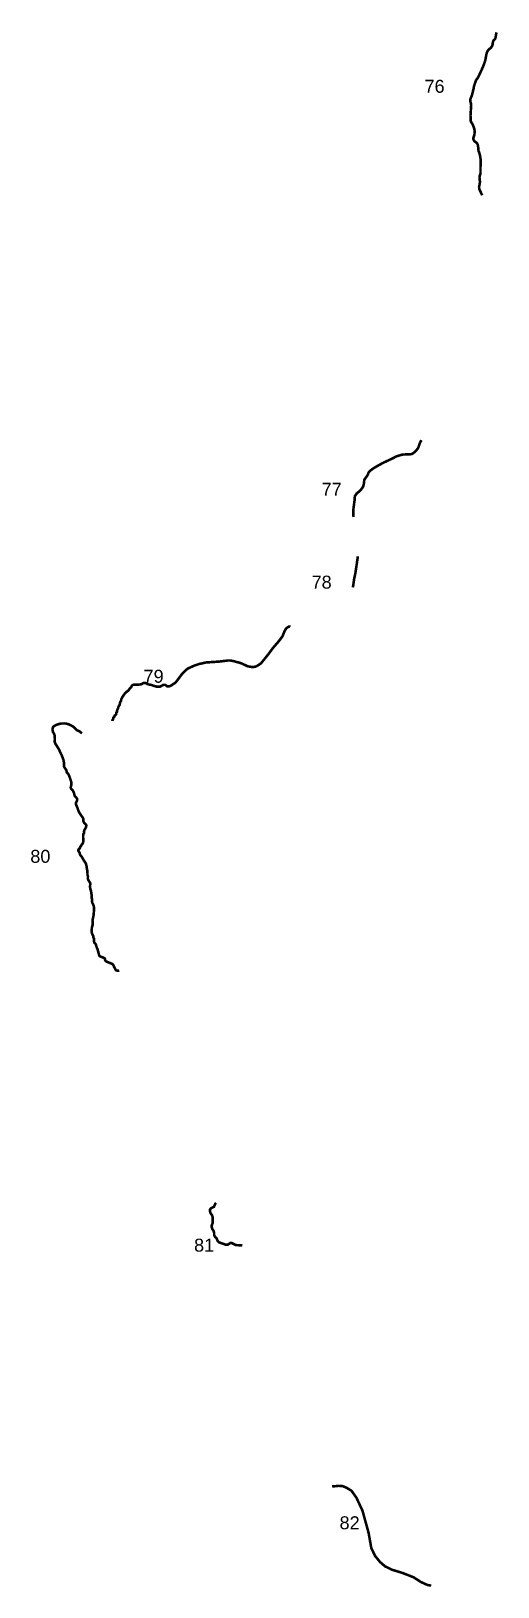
# Model space of a CAD drawing. Header units: metres. Extents: x 258924 to 356197, y 1740805 to 2227803.
# Drawn here: x 285289 to 287094, y 2002724 to 2008735 of the extents above; entities that cross this region are included whole.
import ezdxf

# ---------------------------------------------------------------- set-up
doc = ezdxf.new("R2010")
doc.units = ezdxf.units.M
doc.layers.add('UNPROTECTED', color=10, linetype='Continuous')
doc.styles.get("Standard").update_dxf_attribs({"font": 'arial.ttf'})

msp = doc.modelspace()

# ---------------------------------------------------------------- texts
at = {"char_height": 50, "attachment_point": 1}
for s, width, heights, insert in [('76', 70.183, [0], (286810.1, 2008546.8)), ('77', 70.183, [0], (286412.2, 2006989.7)), ('78', 70.183, [0], (286373.4, 2006630.8)), ('79', 70.183, [0], (285723.6, 2006267.1)), ('80', 164.356, [51.1], (285285.7, 2005571.4)), ('81', 70.183, [0], (285918.9, 2004068.9)), ('82', 70.183, [0], (286481.7, 2002996.2))]:
    msp.add_mtext_dynamic_manual_height_columns(s, width=width, gutter_width=1, heights=heights, dxfattribs=dict(at, insert=insert))

# ---------------------------------------------------------------- linework, layer by layer
at = {"layer": 'UNPROTECTED', "const_width": 10, "flags": 128}
for points in [[(287088.9, 2008730), (287088.8, 2008729.7), (287087.3, 2008724.2), (287085.9, 2008716.6), (287084.6, 2008709.3), (287082.6, 2008704.1), (287078.5, 2008700.7), (287076.2, 2008697.4), (287074.8, 2008692.9), (287073.9, 2008687.9), (287073.4, 2008682.8), (287071.3, 2008676.8), (287067.7, 2008671.5), (287064.1, 2008668), (287059.5, 2008664.8), (287055.6, 2008660), (287052.7, 2008655.4), (287050.8, 2008650.7), (287049.3, 2008644.7), (287046.9, 2008632.1), (287045.5, 2008623), (287042.5, 2008614), (287039.9, 2008606.8), (287036.9, 2008598.7), (287031.6, 2008586.6), (287024.8, 2008572.1), (287019.1, 2008560.1), (287016.4, 2008555.1), (287013.3, 2008550.4), (287009.2, 2008545), (287007.2, 2008538.8), (287002, 2008524.2), (286999.3, 2008510.2), (286996, 2008496.5), (286993.1, 2008485.7), (286989.2, 2008476.5), (286987.2, 2008471), (286987.1, 2008464.6), (286988.2, 2008459.6), (286989.4, 2008456.4), (286989.9, 2008452.1), (286990.5, 2008448.3), (286990.2, 2008442.7), (286989.3, 2008430.5), (286989, 2008424.1), (286988.7, 2008418), (286987.8, 2008408.2), (286988.5, 2008401.2), (286988.1, 2008394.1), (286989.1, 2008386.7), (286991.8, 2008381.5), (286995.7, 2008375.8), (286999.9, 2008365.5), (287002.6, 2008357.3), (287004.2, 2008347.4), (287003.2, 2008335.2), (287000.9, 2008327.6), (286998.9, 2008322.8), (286999.3, 2008316.8), (287001.8, 2008311.6), (287006.3, 2008307.3), (287012.2, 2008302.5), (287015.9, 2008296.8), (287017.7, 2008286.7), (287018.2, 2008278.8), (287019.1, 2008271.6), (287021.2, 2008266.9), (287024.2, 2008256.9), (287025.5, 2008249.3), (287027.1, 2008239.2), (287027.4, 2008226.5), (287026.6, 2008208.9), (287026.7, 2008195.9), (287026.7, 2008185.3), (287024.9, 2008179.8), (287023.2, 2008175), (287022.8, 2008168.1), (287023.4, 2008160.7), (287024.6, 2008153.9), (287023.8, 2008146.7), (287022.1, 2008137.6), (287021.2, 2008134.1), (287021.5, 2008126.6), (287022.8, 2008122.6), (287029.8, 2008107.8), (287033.2, 2008100.6)], [(286798.8, 2007154.2), (286795.3, 2007150), (286791.3, 2007140.8), (286785.8, 2007124.8), (286781.2, 2007118.4), (286776.4, 2007112.5), (286765.3, 2007103), (286759.7, 2007100.7), (286751.8, 2007099.6), (286742.3, 2007099.5), (286724.4, 2007098.7), (286701.3, 2007091.8), (286685.5, 2007083.4), (286649.3, 2007066.5), (286629.5, 2007055.6), (286612.9, 2007045.8), (286600.4, 2007036.7), (286593.9, 2007029.2), (286589.6, 2007018.5), (286584.5, 2007011.5), (286580.1, 2007005.8), (286577, 2006999.7), (286576.3, 2006992.3), (286575.4, 2006984.3), (286573, 2006975.8), (286568.1, 2006967.6), (286562.1, 2006961.1), (286554.5, 2006953.8), (286548.1, 2006948.8), (286540.7, 2006937.9), (286540, 2006924.8), (286535.1, 2006888.1), (286534.9, 2006871.5), (286535, 2006863.6), (286535.7, 2006857.3)], [(286551.5, 2006705.5), (286551.2, 2006697.1), (286548.6, 2006679.6), (286545.1, 2006656.1), (286542.7, 2006640.2), (286538.1, 2006619), (286534.8, 2006595.3), (286533, 2006585.5)], [(286291.1, 2006433), (286289.7, 2006433.8), (286285.2, 2006434), (286280.7, 2006431.2), (286274.8, 2006426.4), (286268.6, 2006415.8), (286260.5, 2006396), (286246.3, 2006377.1), (286225.2, 2006352.9), (286205.8, 2006326.8), (286182.5, 2006298), (286177.7, 2006292.1), (286172, 2006288.3), (286163.5, 2006282.6), (286157.6, 2006279.8), (286150.2, 2006278), (286141.6, 2006278), (286126.1, 2006280.7), (286114.6, 2006286.2), (286105.3, 2006290.7), (286094.3, 2006294.6), (286083.5, 2006297.4), (286068.5, 2006301.4), (286059, 2006303), (286049.9, 2006303), (286035.8, 2006301.3), (286015, 2006298.8), (285986.3, 2006296.9), (285971.8, 2006295.9), (285964, 2006295.4), (285951, 2006292), (285940.4, 2006290.2), (285919.5, 2006283.2), (285903.4, 2006275.8), (285895.6, 2006272.3), (285887.6, 2006266.7), (285879.2, 2006258.4), (285873.7, 2006252.9), (285863, 2006238.1), (285852.8, 2006224.9), (285849.8, 2006221), (285845, 2006215.4), (285839.9, 2006213.3), (285834.4, 2006208.9), (285830.1, 2006206.5), (285825.3, 2006203.9), (285820.1, 2006203.1), (285814.8, 2006203.2), (285812.7, 2006204.9), (285808.5, 2006208.2), (285805.5, 2006209), (285799.4, 2006208.8), (285795.3, 2006206.4), (285791, 2006203.9), (285788, 2006202.1), (285781.5, 2006202.4), (285775.3, 2006201.3), (285773.1, 2006202.4), (285766.5, 2006204.2), (285761.2, 2006205.7), (285757.6, 2006207.6), (285753, 2006208.5), (285749.2, 2006209.5), (285745.8, 2006210.1), (285742, 2006210.7), (285738.2, 2006212.3), (285732.3, 2006215.5), (285729.7, 2006216.4), (285726.9, 2006216.5), (285723.6, 2006216.1), (285721.3, 2006215.1), (285718.6, 2006213.2), (285716.1, 2006211.8), (285713.4, 2006210.9), (285710, 2006210.4), (285700.9, 2006209.6), (285696.3, 2006209.7), (285692.3, 2006209.9), (285688.1, 2006210), (285684.8, 2006209.3), (285681, 2006207.9), (285679.1, 2006206.3), (285677.7, 2006203.6), (285676.1, 2006200.7), (285674.5, 2006199), (285671.6, 2006196.5), (285669.9, 2006194.1), (285667.9, 2006191.3), (285666.3, 2006189.2), (285664.1, 2006186.1), (285662, 2006184.7), (285659.2, 2006182.7), (285655.9, 2006180.4), (285652.4, 2006176.8), (285647.6, 2006170.7), (285644.1, 2006165.4), (285641.3, 2006161.1), (285639, 2006156.6), (285637.4, 2006152.7), (285637, 2006151.3), (285636.9, 2006148.8), (285636.8, 2006147.4), (285636.2, 2006146.3), (285634.7, 2006144.8), (285633.3, 2006142.3), (285632.4, 2006139.5), (285632.1, 2006136.9), (285631.9, 2006134.6), (285631.3, 2006132.4), (285630.4, 2006130.4), (285629.1, 2006128.8), (285626.9, 2006125.2), (285626, 2006122.9), (285625.2, 2006118.8), (285624.6, 2006116.9), (285623.1, 2006114.5), (285622.2, 2006112.4), (285621.5, 2006111), (285621.2, 2006108.9), (285621.4, 2006106.6), (285620.8, 2006104.3), (285619.6, 2006102.8), (285617.9, 2006100.9), (285617.6, 2006099.8), (285617.7, 2006098), (285617.8, 2006095.6), (285616.9, 2006094), (285615.4, 2006092.8), (285613.4, 2006091.8), (285612, 2006091.1), (285611.3, 2006089.4), (285611, 2006087.1), (285610.3, 2006085.3), (285608.7, 2006084.5), (285606.8, 2006082.6), (285606.3, 2006079.3), (285605.8, 2006076.1), (285604.5, 2006073.9), (285602.5, 2006071.2), (285602.1, 2006069.3)], [(285485.5, 2006021.5), (285481.8, 2006024.5), (285476.3, 2006029), (285466, 2006033.8), (285460.3, 2006039.5), (285453.6, 2006046.1), (285444.5, 2006051.7), (285432.7, 2006057), (285423.3, 2006059.4), (285417.3, 2006059.8), (285407.3, 2006059.6), (285401.1, 2006059), (285395.5, 2006057.3), (285387.4, 2006054.7), (285380.1, 2006051.2), (285375.8, 2006048.1), (285373.2, 2006045.3), (285371.8, 2006040.6), (285371.5, 2006034.6), (285373, 2006027.7), (285376.8, 2006021), (285378.7, 2006017.5), (285379.8, 2006012.3), (285380.1, 2006006), (285380.6, 2005998.3), (285379.9, 2005992.7), (285380.3, 2005987.9), (285382.2, 2005982.3), (285387, 2005974.8), (285390.9, 2005968.6), (285393.9, 2005963.9), (285396.4, 2005960), (285399.6, 2005952.4), (285401.9, 2005946.9), (285406.5, 2005938.7), (285410.9, 2005927.1), (285414, 2005918.5), (285415.4, 2005910.4), (285416.2, 2005905.8), (285416.1, 2005903.1), (285415.8, 2005900.1), (285415.5, 2005897.5), (285415.7, 2005894.7), (285416.9, 2005891.4), (285419, 2005888.4), (285421, 2005885.5), (285423, 2005882.6), (285424.9, 2005879.3), (285425.8, 2005876), (285426.2, 2005872.4), (285427.4, 2005870), (285430, 2005867.4), (285432.6, 2005863.9), (285435.4, 2005858.6), (285437.2, 2005853.7), (285438.6, 2005850), (285440.1, 2005845.7), (285442.1, 2005839.5), (285443.8, 2005834.6), (285444.7, 2005829.7), (285444.7, 2005825.5), (285443.6, 2005818.9), (285442.4, 2005815.7), (285442, 2005812.2), (285442.4, 2005809.3), (285445.1, 2005805.3), (285448.3, 2005802.9), (285451.4, 2005798.3), (285453.5, 2005793.4), (285455.3, 2005789.1), (285455.8, 2005786.4), (285456.2, 2005784), (285456.8, 2005780.6), (285460.3, 2005776.2), (285463.6, 2005773), (285466.5, 2005769.3), (285467, 2005766.1), (285466.3, 2005761.7), (285465.1, 2005758.8), (285464, 2005756.4), (285462.7, 2005753.3), (285461.8, 2005751.2), (285461.9, 2005748.1), (285464.3, 2005742), (285467.2, 2005736), (285469, 2005730.6), (285472.2, 2005721.3), (285474.8, 2005716.1), (285478.1, 2005710.9), (285481.8, 2005705), (285487.2, 2005698), (285489.8, 2005693.5), (285490.8, 2005690.6), (285491, 2005687.6), (285490.3, 2005684.4), (285491.1, 2005680.9), (285494, 2005676), (285495.4, 2005673.7), (285499.5, 2005670), (285501.8, 2005667.5), (285502.3, 2005664.8), (285501.3, 2005660.3), (285498.7, 2005654.3), (285495.2, 2005648.2), (285493.8, 2005645.7), (285493.5, 2005643.3), (285494, 2005639.6), (285493.1, 2005636.3), (285491.2, 2005632.8), (285490.3, 2005629.8), (285490.2, 2005626), (285490, 2005620.4), (285490.4, 2005614.3), (285490.8, 2005609.5), (285491, 2005606.2), (285490.1, 2005602.2), (285489.5, 2005599.7), (285488.7, 2005596.7), (285486.1, 2005593.4), (285482.8, 2005589.1), (285481.8, 2005586.5), (285480.6, 2005585.1), (285479.6, 2005583.9), (285478.6, 2005581.9), (285477.6, 2005579.5), (285476.5, 2005577), (285474.8, 2005574.4), (285473.3, 2005573.7), (285471.7, 2005572.3), (285471.2, 2005569.8), (285471.6, 2005567.1), (285474.1, 2005563.5), (285476.3, 2005560.2), (285477.2, 2005557.4), (285477.3, 2005554.9), (285478.5, 2005551.9), (285481.9, 2005547.7), (285485.8, 2005542.8), (285488.3, 2005538.3), (285491, 2005533.4), (285495.9, 2005525.8), (285499.3, 2005520.7), (285501.6, 2005515.2), (285503.2, 2005508.6), (285503.9, 2005501.4), (285505.6, 2005493.6), (285506.5, 2005486.1), (285506.8, 2005478), (285506.9, 2005474), (285507.9, 2005470.8), (285508.5, 2005466.8), (285508.1, 2005463.5), (285508.2, 2005459.5), (285509.3, 2005456.3), (285510.9, 2005453.7), (285513.4, 2005449.5), (285516.6, 2005444.3), (285517.4, 2005441), (285517.5, 2005436.7), (285517, 2005434.3), (285516.5, 2005431.6), (285516.9, 2005426.2), (285518.2, 2005419), (285520.9, 2005410.5), (285521.5, 2005405.5), (285522.5, 2005399.4), (285523.4, 2005394.5), (285522.9, 2005389.8), (285522.8, 2005385.7), (285523.2, 2005384.2), (285524.3, 2005381.9), (285524.8, 2005379.7), (285525, 2005376.7), (285524.4, 2005374.8), (285524.1, 2005372.9), (285524.4, 2005370.4), (285525.4, 2005367.3), (285526.7, 2005364.5), (285529.1, 2005359.4), (285531, 2005354.1), (285531.8, 2005350.1), (285531.9, 2005346.3), (285532.1, 2005340.8), (285531.6, 2005333.9), (285531, 2005326.3), (285529.8, 2005315.6), (285527.5, 2005305.7), (285526.3, 2005300.4), (285526.5, 2005294.9), (285526.5, 2005285.7), (285526.5, 2005279.6), (285524.7, 2005274.6), (285523.8, 2005271.9), (285523.4, 2005266.2), (285523, 2005260), (285523.2, 2005253.4), (285524.6, 2005247.5), (285526.6, 2005243), (285528.7, 2005239.9), (285529.3, 2005237.7), (285529.2, 2005235.9), (285529.1, 2005233.3), (285529.8, 2005231.8), (285531, 2005229.7), (285531.9, 2005228.2), (285532.3, 2005225.8), (285532, 2005223.4), (285531.6, 2005220), (285532.2, 2005216.8), (285532.7, 2005213.9), (285534, 2005212), (285536.8, 2005209.3), (285538.9, 2005206.4), (285540.5, 2005200.9), (285542.2, 2005195.8), (285543.5, 2005191.9), (285545.4, 2005188.6), (285546.3, 2005185.2), (285547.3, 2005181.4), (285548.7, 2005176.5), (285549.6, 2005173.3), (285550.3, 2005170.5), (285551.6, 2005165.7), (285552.1, 2005163.1), (285553.5, 2005161.1), (285556.2, 2005159.4), (285559.9, 2005158.1), (285565.8, 2005156), (285572.6, 2005152.7), (285574.4, 2005150.4), (285574.6, 2005148.1), (285574.9, 2005145.2), (285576.2, 2005142.8), (285580.5, 2005139.6), (285588, 2005136.6), (285596.7, 2005133.2), (285602.1, 2005131), (285606.2, 2005127.5), (285609.2, 2005120.4), (285613.9, 2005111.3), (285616.6, 2005106.3), (285619, 2005105.1), (285622.9, 2005104.8), (285627.5, 2005104.4), (285629.5, 2005105)], [(286003.9, 2004207.1), (286001.2, 2004204.4), (285995.7, 2004192), (285985.3, 2004187.2), (285980.5, 2004181.6), (285980.5, 2004174), (285983.1, 2004166.8), (285988.1, 2004160.2), (285991.3, 2004150.6), (285991.3, 2004140.6), (285991.3, 2004130), (285987.4, 2004121), (285987.4, 2004113.2), (285989.9, 2004105.6), (285994.3, 2004099.1), (285996.8, 2004091.3), (285996.8, 2004082), (286001, 2004074.9), (286005.9, 2004070.5), (286010, 2004060.6), (286015.7, 2004054.7), (286025.9, 2004051.2), (286033.9, 2004048.4), (286042, 2004045.6), (286049.1, 2004045.6), (286055.2, 2004049.8), (286058.4, 2004052), (286064.8, 2004052), (286070.6, 2004049.1), (286075.1, 2004046.9), (286080, 2004044.3), (286103.2, 2004043.1), (286105.7, 2004042.6)], [(286452.9, 2003111.8), (286467.1, 2003112.8), (286478.5, 2003114.1), (286494.2, 2003112.8), (286508.9, 2003106.4), (286527.7, 2003095), (286546.7, 2003068.3), (286570.1, 2003018.4), (286593.8, 2002932.7), (286604.5, 2002872.8), (286619.6, 2002842.3), (286638, 2002819.9), (286657.4, 2002803), (286684.4, 2002789.8), (286726.5, 2002776.9), (286768.2, 2002760.4), (286795.8, 2002742.6), (286822.2, 2002730.6), (286836, 2002728.6)]]:
    msp.add_lwpolyline(points, dxfattribs=at)

msp.set_redraw_order([(e.dxf.handle, doc.entitydb.next_handle()) for e in msp.query("TEXT MTEXT ATTDEF DIMENSION ARC_DIMENSION")])  # texts and dimensions are drawn at this point

doc.saveas('drawing.dxf')
